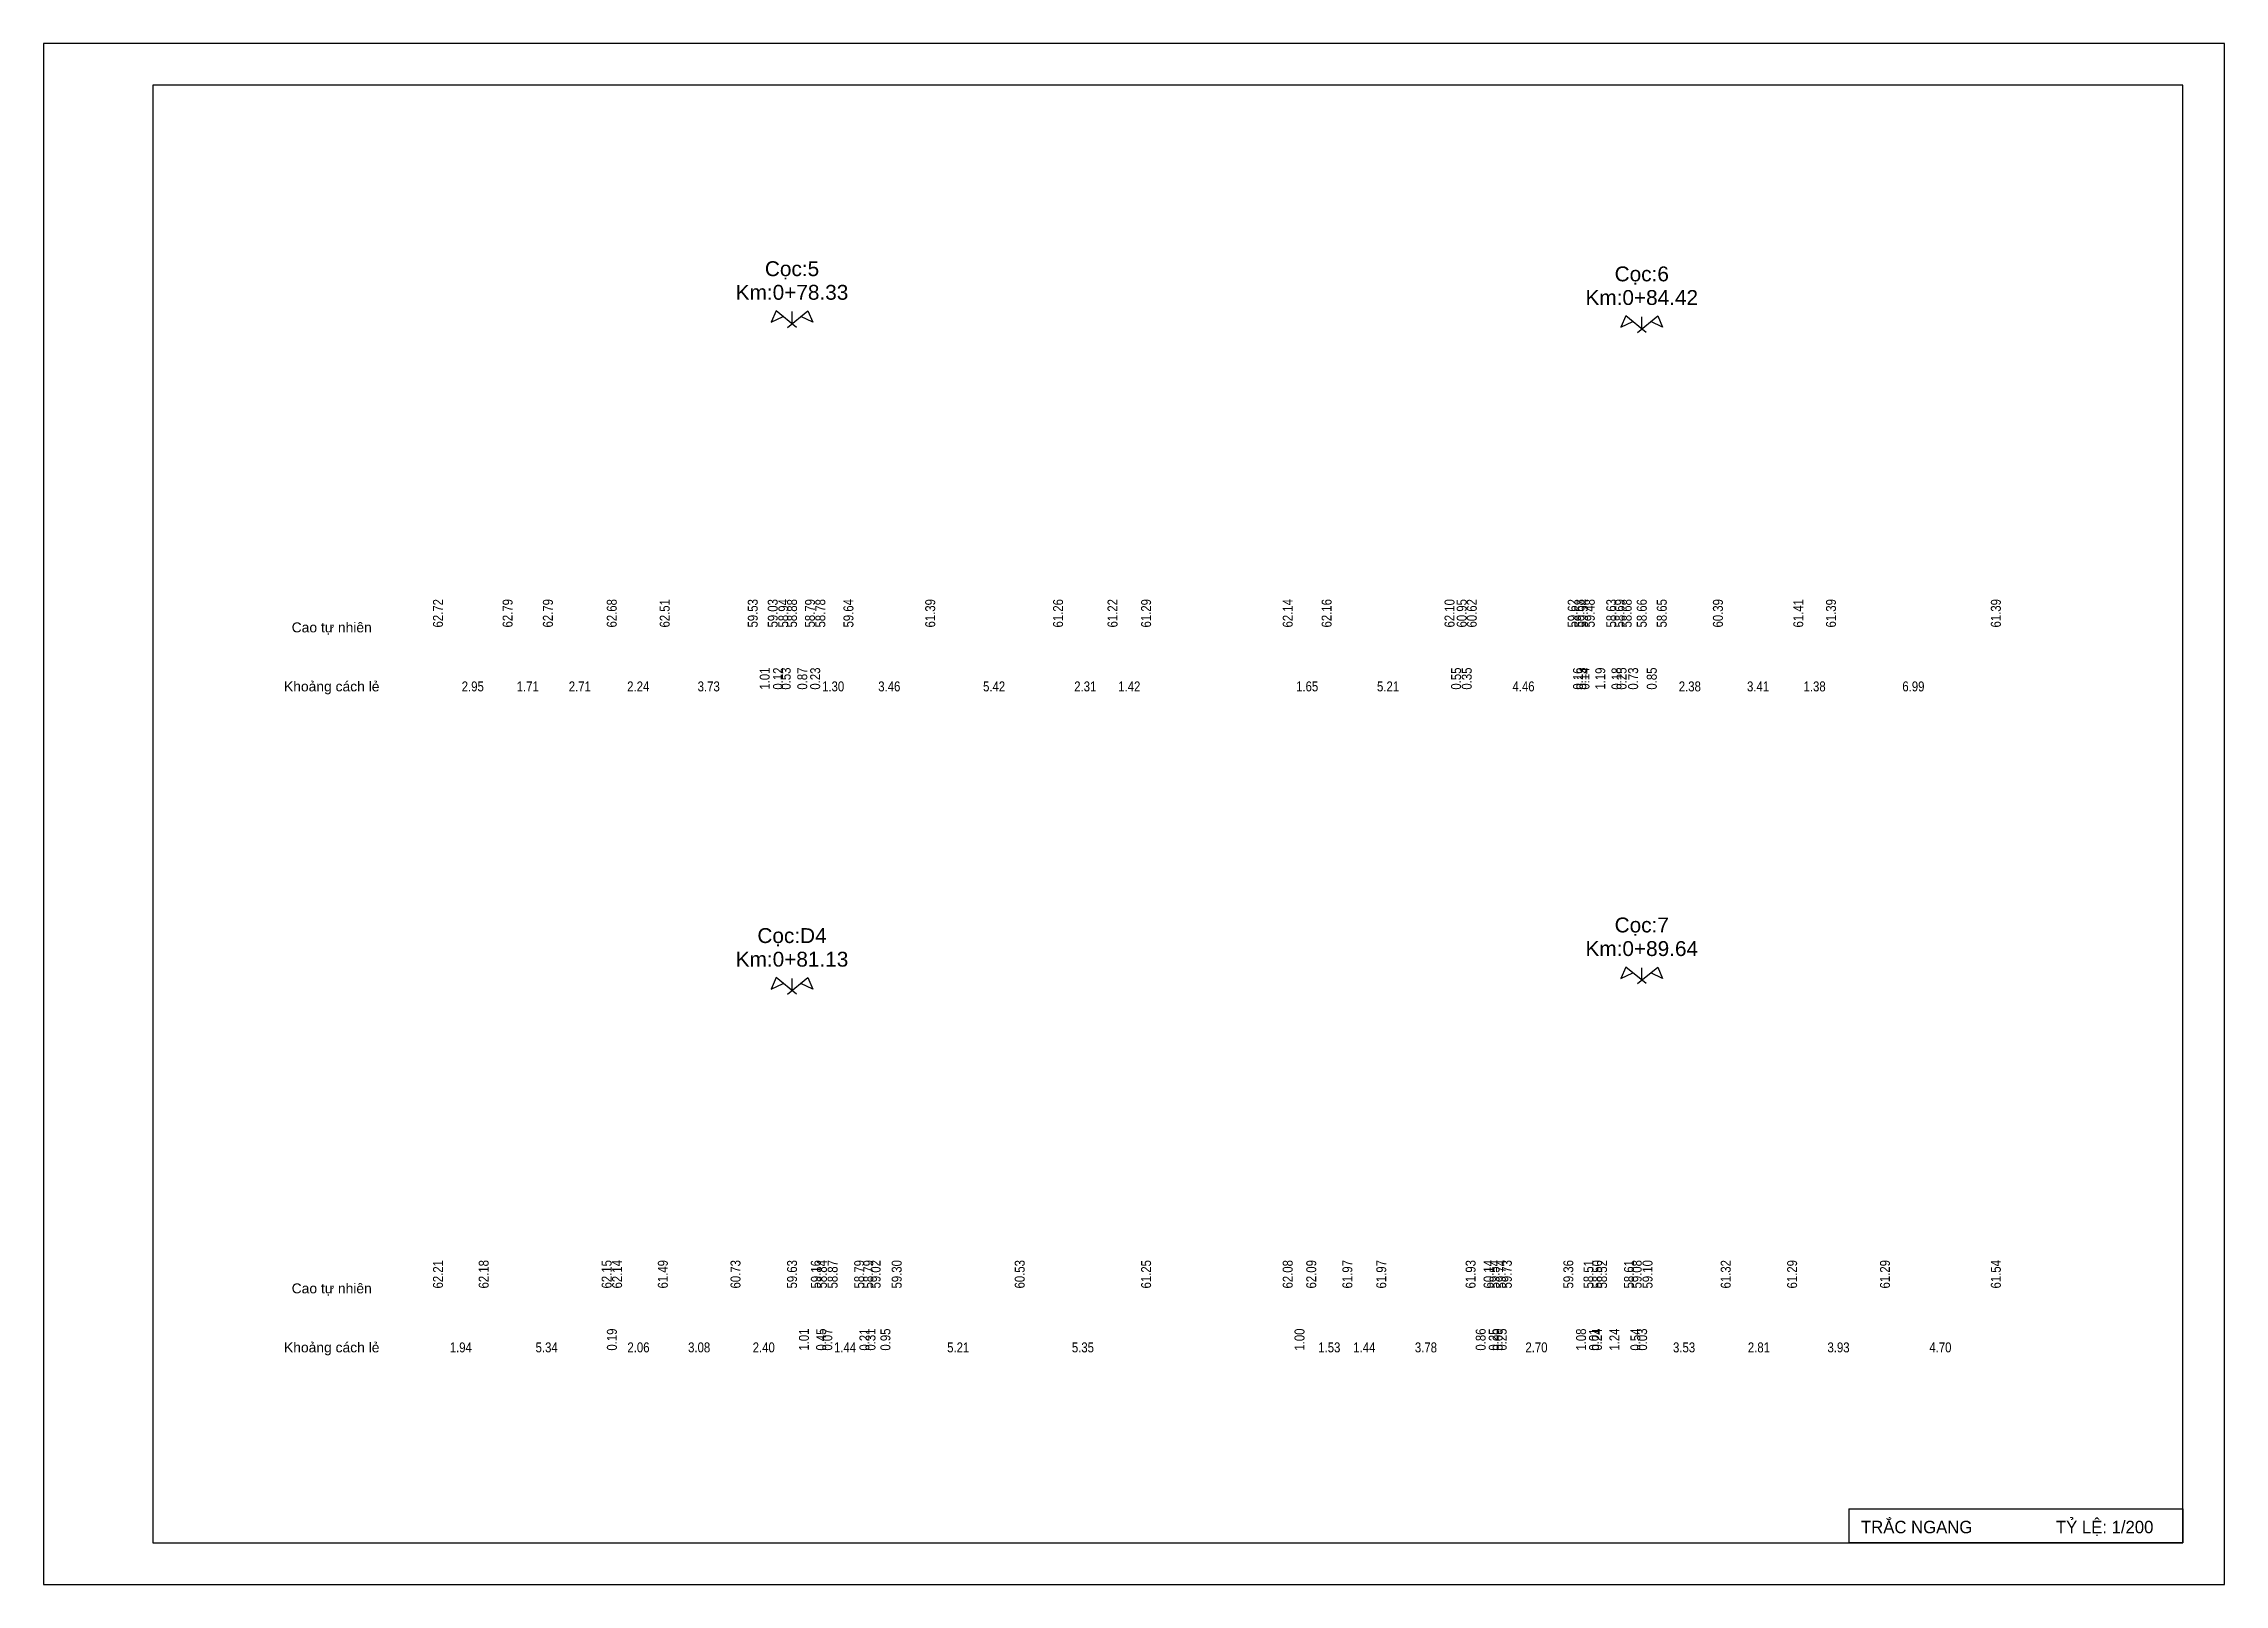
# Model space of a CAD drawing. Header units: metres. Extents: x 2360 to 4597, y 3667 to 5085.
# Drawn here: x 3553.8 to 3646.2, y 4297.2 to 4362.4 of the extents above; entities that cross this region are included whole.
import ezdxf
from ezdxf.enums import TextEntityAlignment as Align

# ---------------------------------------------------------------- set-up
doc = ezdxf.new("R2010")
doc.units = ezdxf.units.M
doc.header["$MEASUREMENT"] = 0
for name, color, linetype in [('COSBD', 104, 'Continuous'), ('DAU_CO', 3, 'Continuous'), ('K-TEN', 30, 'Continuous'), ('SO-HOA', 34, 'Continuous'), ('TEXT', 7, 'Continuous'), ('Tieu-De', 4, 'Continuous'), ('XANH', 3, 'Continuous')]:
    doc.layers.add(name, color=color, linetype=linetype)
doc.styles.add('Kten1', font='VHAVAN.TTF')
doc.styles.get("Standard").update_dxf_attribs({"font": 'VHARIALN.TTF', "height": 2})
doc.styles.add('STYLE1', font='VNARIAL.TTF')

msp = doc.modelspace()

# ---------------------------------------------------------------- texts
at = {"layer": 'Tieu-De', "style": 'STYLE1'}
for s, p in [('Cao tù nhiªn', (3566.047, 4337.7)), ('Kho¶ng c¸ch lÎ', (3566.047, 4335.2)), ('Cao tù nhiªn', (3566.047, 4309.7)), ('Kho¶ng c¸ch lÎ', (3566.047, 4307.2))]:
    msp.add_text(s, height=0.42, dxfattribs=at).set_placement(p, align=Align.MIDDLE_CENTER)
at = {"layer": 'XANH', "style": 'STYLE1'}
for s, p in [('Cäc:5', (3585.547, 4352.58)), ('Cäc:6', (3621.547, 4352.36)), ('Km:0+78.33', (3585.547, 4351.58)), ('Km:0+84.42', (3621.547, 4351.36)), ('Cäc:D4', (3585.547, 4324.33)), ('Cäc:7', (3621.547, 4324.78)), ('Km:0+81.13', (3585.547, 4323.33)), ('Km:0+89.64', (3621.547, 4323.78))]:
    msp.add_text(s, height=0.63, dxfattribs=at).set_placement(p, align=Align.CENTER)
at = {"layer": 'XANH'}
for s, p in [('62.72', (3570.547, 4338.9)), ('62.79', (3573.497, 4338.9)), ('62.79', (3575.204, 4338.9)), ('62.68', (3577.91, 4338.9)), ('62.51', (3580.153, 4338.9)), ('59.53', (3583.883, 4338.9)), ('59.03', (3584.729, 4338.9)), ('58.94', (3585.18, 4338.9)), ('58.88', (3585.547, 4338.9)), ('58.79', (3586.308, 4338.9)), ('58.78', (3586.747, 4338.9)), ('59.64', (3587.937, 4338.9)), ('61.39', (3591.401, 4338.9)), ('61.26', (3596.817, 4338.9)), ('61.22', (3599.125, 4338.9)), ('61.29', (3600.547, 4338.9)), ('62.14', (3606.547, 4338.9)), ('62.16', (3608.195, 4338.9)), ('62.10', (3613.403, 4338.9)), ('60.95', (3613.918, 4338.9)), ('60.62', (3614.345, 4338.9)), ('59.62', (3618.62, 4338.9)), ('59.58', (3618.906, 4338.9)), ('59.54', (3619.056, 4338.9)), ('59.48', (3619.344, 4338.9)), ('58.63', (3620.254, 4338.9)), ('58.69', (3620.602, 4338.9)), ('58.68', (3620.91, 4338.9)), ('58.66', (3621.547, 4338.9)), ('58.65', (3622.394, 4338.9)), ('60.39', (3624.772, 4338.9)), ('61.41', (3628.178, 4338.9)), ('61.39', (3629.562, 4338.9)), ('61.39', (3636.547, 4338.9)), ('1.01', (3584.39, 4336)), ('0.12', (3584.955, 4336)), ('0.53', (3585.28, 4336)), ('0.87', (3585.981, 4336)), ('0.23', (3586.528, 4336)), ('0.55', (3613.68, 4336)), ('0.35', (3614.132, 4336)), ('0.16', (3618.843, 4336)), ('0.13', (3618.985, 4336)), ('0.14', (3619.12, 4336)), ('1.19', (3619.787, 4336)), ('0.18', (3620.476, 4336)), ('0.25', (3620.691, 4336)), ('0.73', (3621.181, 4336)), ('0.85', (3621.971, 4336)), ('62.21', (3570.547, 4310.9)), ('62.18', (3572.483, 4310.9)), ('62.15', (3577.693, 4310.9)), ('62.14', (3578.136, 4310.9)), ('61.49', (3580.073, 4310.9)), ('60.73', (3583.152, 4310.9)), ('59.63', (3585.547, 4310.9)), ('59.16', (3586.556, 4310.9)), ('58.84', (3586.813, 4310.9)), ('58.87', (3587.268, 4310.9)), ('58.79', (3588.393, 4310.9)), ('58.79', (3588.774, 4310.9)), ('59.02', (3589.087, 4310.9)), ('59.30', (3589.981, 4310.9)), ('60.53', (3595.194, 4310.9)), ('61.25', (3600.547, 4310.9)), ('62.08', (3606.547, 4310.9)), ('62.09', (3607.544, 4310.9)), ('61.97', (3609.075, 4310.9)), ('61.97', (3610.511, 4310.9)), ('61.93', (3614.295, 4310.9)), ('60.14', (3615.057, 4310.9)), ('59.54', (3615.31, 4310.9)), ('59.74', (3615.577, 4310.9)), ('59.73', (3615.83, 4310.9)), ('59.36', (3618.436, 4310.9)), ('58.51', (3619.29, 4310.9)), ('58.50', (3619.654, 4310.9)), ('58.52', (3619.865, 4310.9)), ('58.61', (3621.007, 4310.9)), ('59.08', (3621.332, 4310.9)), ('59.10', (3621.791, 4310.9)), ('61.32', (3625.104, 4310.9)), ('61.29', (3627.916, 4310.9)), ('61.29', (3631.849, 4310.9)), ('61.54', (3636.547, 4310.9)), ('0.19', (3577.915, 4308)), ('1.01', (3586.052, 4308)), ('0.45', (3586.781, 4308)), ('0.07', (3587.041, 4308)), ('0.21', (3588.614, 4308)), ('0.31', (3588.872, 4308)), ('0.95', (3589.504, 4308)), ('1.00', (3607.046, 4308)), ('0.86', (3614.723, 4308)), ('0.25', (3615.276, 4308)), ('0.09', (3615.444, 4308)), ('0.25', (3615.612, 4308)), ('1.08', (3618.976, 4308)), ('0.01', (3619.521, 4308)), ('0.24', (3619.647, 4308)), ('1.24', (3620.388, 4308)), ('0.54', (3621.277, 4308)), ('0.03', (3621.561, 4308))]:
    msp.add_text(s, height=0.42, rotation=90, dxfattribs=at).set_placement(p, align=Align.MIDDLE_RIGHT)
for s, p in [('2.95', (3572.022, 4335.2)), ('1.71', (3574.351, 4335.2)), ('2.71', (3576.557, 4335.2)), ('2.24', (3579.032, 4335.2)), ('3.73', (3582.018, 4335.2)), ('1.30', (3587.289, 4335.2)), ('3.46', (3589.669, 4335.2)), ('5.42', (3594.109, 4335.2)), ('2.31', (3597.971, 4335.2)), ('1.42', (3599.836, 4335.2)), ('1.65', (3607.371, 4335.2)), ('5.21', (3610.799, 4335.2)), ('4.46', (3616.536, 4335.2)), ('2.38', (3623.583, 4335.2)), ('3.41', (3626.475, 4335.2)), ('1.38', (3628.87, 4335.2)), ('6.99', (3633.055, 4335.2)), ('1.94', (3571.515, 4307.2)), ('5.34', (3575.152, 4307.2)), ('2.06', (3579.041, 4307.2)), ('3.08', (3581.613, 4307.2)), ('2.40', (3584.35, 4307.2)), ('1.44', (3587.793, 4307.2)), ('5.21', (3592.588, 4307.2)), ('5.35', (3597.871, 4307.2)), ('1.53', (3608.31, 4307.2)), ('1.44', (3609.793, 4307.2)), ('3.78', (3612.403, 4307.2)), ('2.70', (3617.086, 4307.2)), ('3.53', (3623.34, 4307.2)), ('2.81', (3626.51, 4307.2)), ('3.93', (3629.883, 4307.2)), ('4.70', (3634.198, 4307.2))]:
    msp.add_text(s, height=0.42, dxfattribs=at).set_placement(p, align=Align.MIDDLE_CENTER)

# ---------------------------------------------------------------- blocks, each defined once
blk = doc.blocks.new('CrSectionFlag')
at = {"layer": 'DAU_CO', "linetype": 'Continuous'}
blk.add_line((0, -2.58), (0, 0), dxfattribs=at)
for points in [[(0.93, -3.35), (-3.37, 0.17), (-4.41, -2.24), (-1.89, -1.04)], [(-0.93, -3.35), (3.37, 0.17), (4.41, -2.24), (1.89, -1.04)]]:
    blk.add_lwpolyline(points, dxfattribs=at)
blk = doc.blocks.new('kt8')
at = {"layer": 'Defpoints', "color": 101}
blk.add_lwpolyline([(-4.2, -1.6), (79.6, -1.6), (79.6, 57.6), (-4.2, 57.6)], close=True, dxfattribs=at)
at = {"layer": 'K-TEN', "color": 240}
for p, q in [((78, 56), (0, 56)), ((0, 56), (0, 0)), ((78, 0), (78, 56)), ((0, 0), (78, 0))]:
    blk.add_line(p, q, dxfattribs=at)
at = {"layer": 'K-TEN', "color": 231}
for p, q in [((65.163, 1.296), (78, 1.296)), ((78, 1.296), (78, 0)), ((78, 0), (65.163, 0))]:
    blk.add_line(p, q, dxfattribs=at)
blk.add_lwpolyline([(65.163, 1.296), (65.163, 0)], dxfattribs=at)
at = {"layer": 'K-TEN', "style": 'Kten1'}
blk.add_text('Tr¾c ngang                  Tû lÖ: 1/200 ', height=0.48, dxfattribs=at).set_placement((65.636, 0.363))
blk = doc.blocks.new('A$C65290C23')
at = {"layer": 'TEXT', "xscale": 1.102499999999964, "yscale": 1.102499999999964, "zscale": 1.102499999999964}
blk.add_blockref('kt8', (-91.395, 1.764), dxfattribs=at)
blk = doc.blocks.new('A$C159677B4')
at = {"layer": 'COSBD'}
blk.add_blockref('A$C65290C23', (3.636, -65.268), dxfattribs=at)

# ---------------------------------------------------------------- block references
at = {"layer": 'SO-HOA', "color": 2}
msp.add_blockref('A$C159677B4', (3646.23, 4362.43), dxfattribs=at)
at = {"layer": 'SO-HOA', "xscale": 0.1999999999998181, "yscale": 0.1999999999998181, "zscale": 0.1999999999998181}
for p in [(3585.547, 4351.08), (3621.547, 4350.86), (3621.547, 4323.28), (3585.547, 4322.83)]:
    msp.add_blockref('CrSectionFlag', p, dxfattribs=at)

msp.set_redraw_order([(e.dxf.handle, doc.entitydb.next_handle()) for e in msp.query("TEXT MTEXT ATTDEF DIMENSION ARC_DIMENSION")])  # texts and dimensions are drawn at this point

doc.saveas('drawing.dxf')
